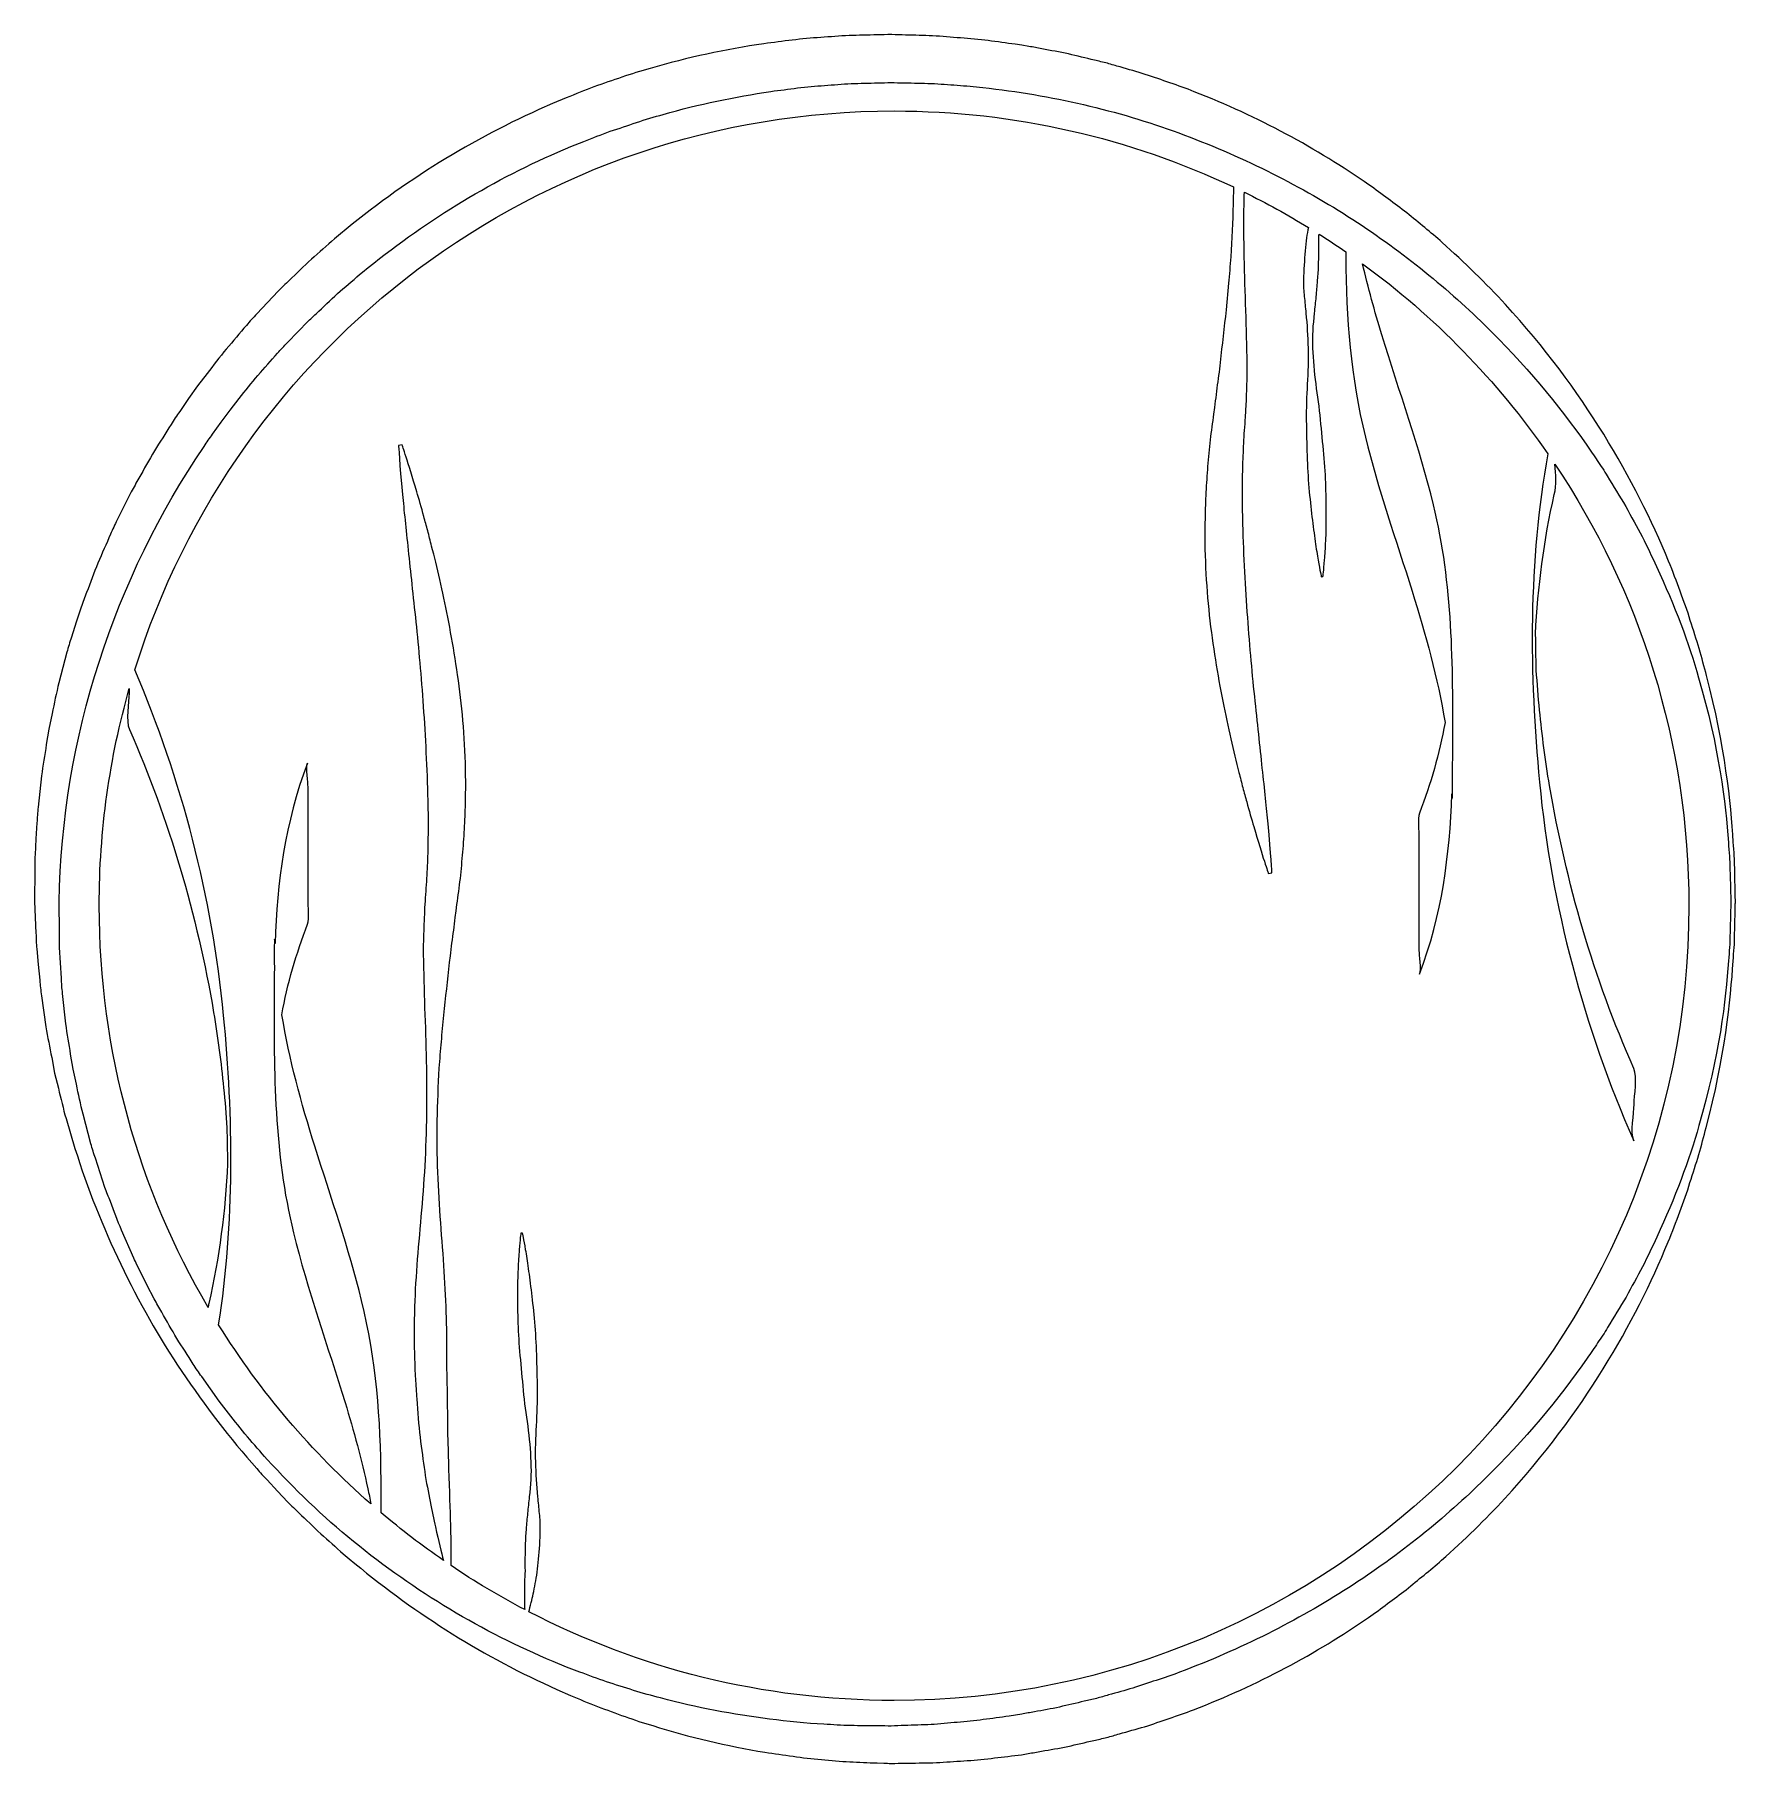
# Model space of a CAD drawing. Header units: centimetres. Extents: x -3.28 to 3.12, y -3.29 to 3.21.
import ezdxf

# ---------------------------------------------------------------- set-up
doc = ezdxf.new("R2010")
doc.units = ezdxf.units.CM
doc.header["$MEASUREMENT"] = 0
doc.layers.add('Layer 1', color=7, linetype='Continuous')

msp = doc.modelspace()

# ---------------------------------------------------------------- linework, layer by layer
at = {"layer": 'Layer 1', "color": 250}
for points, knots in [([(3.11499, -0.04786), (3.11499, -0.04786), (3.11449, -0.06728), (3.11361, -0.10496), (3.11361, -0.10496), (3.11313, -0.12377), (3.1126, -0.14716), (3.11197, -0.17494), (3.11197, -0.17494), (3.11141, -0.1888), (3.11173, -0.20381), (3.11041, -0.21987), (3.11041, -0.21987), (3.10919, -0.23598), (3.10795, -0.25318), (3.10657, -0.27141), (3.10657, -0.27141), (3.09739, -0.41733), (3.07519, -0.63169), (3.00545, -0.89633), (3.00545, -0.89633), (2.99656, -0.92935), (2.98748, -0.96327), (2.97814, -0.99801), (2.97814, -0.99801), (2.96719, -1.03235), (2.95589, -1.06749), (2.94435, -1.10347), (2.94435, -1.10347), (2.93379, -1.13982), (2.91974, -1.17586), (2.90612, -1.21303), (2.90612, -1.21303), (2.89218, -1.25005), (2.87926, -1.28849), (2.86228, -1.32611), (2.86228, -1.32611), (2.80008, -1.47922), (2.71943, -1.63975), (2.61865, -1.80281), (2.61865, -1.80281), (2.51763, -1.96571), (2.39545, -2.13079), (2.24911, -2.28993), (2.24911, -2.28993), (2.17601, -2.3696), (2.096, -2.44664), (2.01096, -2.52221), (2.01096, -2.52221), (1.9903, -2.54182), (1.96752, -2.55915), (1.9455, -2.57772), (1.9455, -2.57772), (1.92325, -2.596), (1.90084, -2.61439), (1.87835, -2.63286), (1.87835, -2.63286), (1.85538, -2.65069), (1.83152, -2.66768), (1.80792, -2.68533), (1.80792, -2.68533), (1.78408, -2.70261), (1.76074, -2.721), (1.73606, -2.73761), (1.73606, -2.73761), (1.54003, -2.87279), (1.31976, -2.99174), (1.07921, -3.08382), (1.07921, -3.08382), (1.04955, -3.09647), (1.01851, -3.1057), (0.98796, -3.11655), (0.98796, -3.11655), (0.95722, -3.127), (0.92655, -3.13806), (0.8953, -3.14772), (0.8953, -3.14772), (0.86384, -3.15669), (0.8322, -3.16566), (0.80045, -3.17468), (0.80045, -3.17468), (0.78457, -3.17918), (0.76867, -3.1837), (0.75277, -3.18823), (0.75277, -3.18823), (0.73671, -3.19228), (0.72046, -3.19577), (0.7043, -3.19961), (0.7043, -3.19961), (0.67189, -3.20702), (0.63937, -3.21445), (0.60672, -3.22191), (0.60672, -3.22191), (0.57404, -3.22908), (0.54071, -3.23384), (0.50753, -3.23998), (0.50753, -3.23998), (0.49091, -3.24284), (0.4743, -3.24575), (0.4576, -3.24863), (0.4576, -3.24863), (0.4576, -3.24863), (0.43257, -3.253), (0.43257, -3.253), (0.43257, -3.253), (0.43257, -3.253), (0.4073, -3.25612), (0.4073, -3.25612), (0.4073, -3.25612), (0.37359, -3.26012), (0.33978, -3.26411), (0.30578, -3.26813), (0.30578, -3.26813), (0.27191, -3.27281), (0.23762, -3.27432), (0.20328, -3.2767), (0.20328, -3.2767), (0.16894, -3.27882), (0.13451, -3.28149), (0.09996, -3.28318), (0.09996, -3.28318), (0.06535, -3.28374), (0.03064, -3.28426), (-0.00415, -3.28479), (-0.00415, -3.28479), (-0.02156, -3.28505), (-0.039, -3.28529), (-0.05646, -3.28556), (-0.05646, -3.28556), (-0.05707, -3.28559), (-0.06302, -3.28569), (-0.06474, -3.28553), (-0.06474, -3.28553), (-0.06474, -3.28553), (-0.07114, -3.28532), (-0.07114, -3.28532), (-0.07114, -3.28532), (-0.07114, -3.28532), (-0.08395, -3.28484), (-0.08395, -3.28484), (-0.08395, -3.28484), (-0.08395, -3.28484), (-0.10964, -3.28391), (-0.10964, -3.28391), (-0.10964, -3.28391), (-0.1439, -3.28253), (-0.17827, -3.28116), (-0.21272, -3.27976), (-0.21272, -3.27976), (-0.24743, -3.27791), (-0.28355, -3.27367), (-0.319, -3.27063), (-0.319, -3.27063), (-0.3907, -3.26558), (-0.46066, -3.25362), (-0.53157, -3.24372), (-0.53157, -3.24372), (-0.67251, -3.21925), (-0.81401, -3.18821), (-0.95279, -3.1436), (-0.95279, -3.1436), (-1.02293, -3.12381), (-1.09103, -3.09669), (-1.16017, -3.07222), (-1.16017, -3.07222), (-1.19433, -3.05873), (-1.22806, -3.04402), (-1.26209, -3.02994), (-1.26209, -3.02994), (-1.26209, -3.02994), (-1.3131, -3.00848), (-1.3131, -3.00848), (-1.3131, -3.00848), (-1.3131, -3.00848), (-1.36311, -2.98461), (-1.36311, -2.98461), (-1.36311, -2.98461), (-1.63142, -2.85994), (-1.88476, -2.69465), (-2.11524, -2.49823), (-2.11524, -2.49823), (-2.14355, -2.47312), (-2.17191, -2.44793), (-2.2003, -2.42272), (-2.2003, -2.42272), (-2.22837, -2.39719), (-2.25488, -2.36986), (-2.2824, -2.34361), (-2.2824, -2.34361), (-2.29603, -2.33033), (-2.30994, -2.31731), (-2.32336, -2.30379), (-2.32336, -2.30379), (-2.32336, -2.30379), (-2.36254, -2.26214), (-2.36254, -2.26214), (-2.36254, -2.26214), (-2.36254, -2.26214), (-2.4018, -2.22047), (-2.4018, -2.22047), (-2.4018, -2.22047), (-2.41492, -2.20663), (-2.42813, -2.19277), (-2.4403, -2.17803), (-2.4403, -2.17803), (-2.54254, -2.06413), (-2.6348, -1.94083), (-2.72192, -1.81359), (-2.72192, -1.81359), (-2.89281, -1.55663), (-3.02952, -1.27379), (-3.12343, -0.9752), (-3.12343, -0.9752), (-3.12343, -0.9752), (-3.15706, -0.86267), (-3.15706, -0.86267), (-3.15706, -0.86267), (-3.16791, -0.82505), (-3.17619, -0.78671), (-3.18587, -0.74871), (-3.18587, -0.74871), (-3.18587, -0.74871), (-3.19981, -0.69148), (-3.19981, -0.69148), (-3.19981, -0.69148), (-3.19981, -0.69148), (-3.21095, -0.63367), (-3.21095, -0.63367), (-3.21095, -0.63367), (-3.21801, -0.59507), (-3.22675, -0.5567), (-3.23241, -0.51784), (-3.23241, -0.51784), (-3.23241, -0.51784), (-3.24926, -0.40103), (-3.24926, -0.40103), (-3.24926, -0.40103), (-3.25244, -0.38161), (-3.25437, -0.362), (-3.25606, -0.3424), (-3.25606, -0.3424), (-3.25606, -0.3424), (-3.26159, -0.28358), (-3.26159, -0.28358), (-3.26159, -0.28358), (-3.26159, -0.28358), (-3.26709, -0.22474), (-3.26709, -0.22474), (-3.26709, -0.22474), (-3.26915, -0.20511), (-3.2691, -0.1854), (-3.27024, -0.16576), (-3.27024, -0.16576), (-3.27024, -0.16576), (-3.27524, -0.04641), (-3.27524, -0.04641), (-3.27524, -0.04641), (-3.27524, -0.04641), (-3.27442, 0.07027), (-3.27442, 0.07027), (-3.27442, 0.07027), (-3.274, 0.0898), (-3.27474, 0.10887), (-3.27339, 0.12882), (-3.27339, 0.12882), (-3.27339, 0.12882), (-3.26998, 0.18838), (-3.26998, 0.18838), (-3.26998, 0.18838), (-3.26998, 0.18838), (-3.26651, 0.24799), (-3.26651, 0.24799), (-3.26651, 0.24799), (-3.2655, 0.26789), (-3.26426, 0.28773), (-3.26175, 0.30728), (-3.26175, 0.30728), (-3.26175, 0.30728), (-3.24892, 0.4251), (-3.24892, 0.4251), (-3.24892, 0.4251), (-3.2445, 0.46439), (-3.23693, 0.50321), (-3.23109, 0.54231), (-3.23109, 0.54231), (-3.23109, 0.54231), (-3.2217, 0.60086), (-3.2217, 0.60086), (-3.2217, 0.60086), (-3.2217, 0.60086), (-3.2095, 0.65886), (-3.2095, 0.65886), (-3.2095, 0.65886), (-3.20098, 0.69744), (-3.19386, 0.73638), (-3.18413, 0.77464), (-3.18413, 0.77464), (-3.18413, 0.77464), (-3.15376, 0.88926), (-3.15376, 0.88926), (-3.15376, 0.88926), (-3.14897, 0.90844), (-3.14291, 0.92723), (-3.13677, 0.94601), (-3.13677, 0.94601), (-3.13677, 0.94601), (-3.11857, 1.00237), (-3.11857, 1.00237), (-3.11857, 1.00237), (-3.11857, 1.00237), (-3.10037, 1.05875), (-3.10037, 1.05875), (-3.10037, 1.05875), (-3.09391, 1.0774), (-3.08659, 1.09571), (-3.07973, 1.11423), (-3.07973, 1.11423), (-3.06552, 1.15101), (-3.05242, 1.18829), (-3.03724, 1.22467), (-3.03724, 1.22467), (-3.0215, 1.26081), (-3.00578, 1.29693), (-2.99006, 1.33307), (-2.99006, 1.33307), (-2.98255, 1.35127), (-2.97384, 1.36895), (-2.9649, 1.38652), (-2.9649, 1.38652), (-2.9649, 1.38652), (-2.93849, 1.4393), (-2.93849, 1.4393), (-2.93849, 1.4393), (-2.93849, 1.4393), (-2.91208, 1.49208), (-2.91208, 1.49208), (-2.91208, 1.49208), (-2.9029, 1.50944), (-2.89298, 1.5264), (-2.88343, 1.54357), (-2.88343, 1.54357), (-2.8639, 1.57765), (-2.84554, 1.61241), (-2.82509, 1.64588), (-2.82509, 1.64588), (-2.80419, 1.67911), (-2.78337, 1.71232), (-2.76257, 1.7455), (-2.76257, 1.7455), (-2.75246, 1.7623), (-2.74117, 1.77831), (-2.72995, 1.79432), (-2.72995, 1.79432), (-2.72995, 1.79432), (-2.6964, 1.8425), (-2.6964, 1.8425), (-2.6964, 1.8425), (-2.6964, 1.8425), (-2.66282, 1.89052), (-2.66282, 1.89052), (-2.66282, 1.89052), (-2.66282, 1.89052), (-2.6271, 1.93695), (-2.6271, 1.93695), (-2.6271, 1.93695), (-2.60297, 1.96762), (-2.57992, 1.99913), (-2.5549, 2.02897), (-2.5549, 2.02897), (-2.52963, 2.0586), (-2.50439, 2.08818), (-2.47915, 2.11774), (-2.47915, 2.11774), (-2.46682, 2.13274), (-2.45341, 2.14682), (-2.4401, 2.16092), (-2.4401, 2.16092), (-2.4401, 2.16092), (-2.40025, 2.20336), (-2.40025, 2.20336), (-2.40025, 2.20336), (-2.40025, 2.20336), (-2.36046, 2.24572), (-2.36046, 2.24572), (-2.36046, 2.24572), (-2.34683, 2.25948), (-2.33273, 2.27273), (-2.31889, 2.28625), (-2.31889, 2.28625), (-2.2909, 2.31292), (-2.26378, 2.34046), (-2.23518, 2.36634), (-2.23518, 2.36634), (-2.20618, 2.39182), (-2.17726, 2.41725), (-2.14837, 2.44267), (-2.14837, 2.44267), (-1.91384, 2.64193), (-1.65392, 2.80608), (-1.38039, 2.92855), (-1.38039, 2.92855), (-1.38039, 2.92855), (-1.3294, 2.95197), (-1.3294, 2.95197), (-1.3294, 2.95197), (-1.3294, 2.95197), (-1.27741, 2.97287), (-1.27741, 2.97287), (-1.27741, 2.97287), (-1.24272, 2.98663), (-1.20835, 3.00097), (-1.17361, 3.01409), (-1.17361, 3.01409), (-1.10323, 3.03788), (-1.03391, 3.06415), (-0.9626, 3.0828), (-0.9626, 3.0828), (-0.82152, 3.12537), (-0.67809, 3.15397), (-0.53556, 3.17617), (-0.53556, 3.17617), (-0.46391, 3.18493), (-0.39287, 3.19567), (-0.32159, 3.19951), (-0.32159, 3.19951), (-0.286, 3.20189), (-0.25055, 3.20552), (-0.21515, 3.20681), (-0.21515, 3.20681), (-0.17967, 3.20766), (-0.14435, 3.2085), (-0.10913, 3.20938), (-0.10913, 3.20938), (-0.10913, 3.20938), (-0.0827, 3.20991), (-0.0827, 3.20991), (-0.0827, 3.20991), (-0.0827, 3.20991), (-0.06952, 3.2102), (-0.06952, 3.2102), (-0.06952, 3.2102), (-0.06952, 3.2102), (-0.06293, 3.21033), (-0.06293, 3.21033), (-0.06293, 3.21033), (-0.06121, 3.21041), (-0.0543, 3.2102), (-0.0542, 3.2102), (-0.0542, 3.2102), (-0.03711, 3.2097), (-0.02004, 3.20919), (-0.00303, 3.20869), (-0.00303, 3.20869), (0.03102, 3.20771), (0.06497, 3.20673), (0.09886, 3.20573), (0.09886, 3.20573), (0.1336, 3.20353), (0.16895, 3.20036), (0.20379, 3.19769), (0.20379, 3.19769), (0.23869, 3.19483), (0.27377, 3.19274), (0.30759, 3.18758), (0.30759, 3.18758), (0.34162, 3.18308), (0.37551, 3.17861), (0.40938, 3.17417), (0.40938, 3.17417), (0.40938, 3.17417), (0.4347, 3.17076), (0.4347, 3.17076), (0.4347, 3.17076), (0.4347, 3.17076), (0.45976, 3.1661), (0.45976, 3.1661), (0.45976, 3.1661), (0.47648, 3.163), (0.49315, 3.15994), (0.50979, 3.15681), (0.50979, 3.15681), (0.54305, 3.15033), (0.57641, 3.14519), (0.60917, 3.13757), (0.60917, 3.13757), (0.64182, 3.12979), (0.67442, 3.12207), (0.70683, 3.11431), (0.70683, 3.11431), (0.72302, 3.11037), (0.73929, 3.10677), (0.75535, 3.10256), (0.75535, 3.10256), (0.7713, 3.09793), (0.78721, 3.09327), (0.80311, 3.08867), (0.80311, 3.08867), (0.83486, 3.07941), (0.8665, 3.07018), (0.89804, 3.06099), (0.89804, 3.06099), (0.92931, 3.05107), (0.96001, 3.03977), (0.99075, 3.02919), (0.99075, 3.02919), (1.02134, 3.01808), (1.0524, 3.00863), (1.08203, 2.9958), (1.08203, 2.9958), (1.32267, 2.90222), (1.54259, 2.7818), (1.73828, 2.64554), (1.73828, 2.64554), (1.76297, 2.62884), (1.78628, 2.61043), (1.81014, 2.5931), (1.81014, 2.5931), (1.83377, 2.57545), (1.85761, 2.55836), (1.88057, 2.54045), (1.88057, 2.54045), (1.90306, 2.5219), (1.92542, 2.50346), (1.94764, 2.48513), (1.94764, 2.48513), (1.96965, 2.4665), (1.99238, 2.44909), (2.01307, 2.42944), (2.01307, 2.42944), (2.098, 2.35358), (2.17791, 2.27627), (2.25088, 2.19639), (2.25088, 2.19639), (2.39714, 2.03698), (2.51914, 1.87161), (2.62016, 1.70863), (2.62016, 1.70863), (2.72094, 1.54538), (2.80156, 1.38478), (2.86371, 1.23159), (2.86371, 1.23159), (2.88075, 1.19391), (2.89361, 1.15547), (2.90755, 1.11843), (2.90755, 1.11843), (2.92123, 1.08131), (2.93523, 1.04519), (2.94576, 1.00881), (2.94576, 1.00881), (2.95735, 0.9728), (2.96851, 0.93764), (2.97949, 0.90332), (2.97949, 0.90332), (2.98883, 0.86853), (2.99788, 0.83458), (3.00674, 0.80156), (3.00674, 0.80156), (3.07633, 0.53684), (3.09826, 0.32216), (3.10715, 0.17648), (3.10715, 0.17648), (3.10845, 0.15828), (3.10972, 0.14111), (3.11088, 0.12502), (3.11088, 0.12502), (3.11215, 0.10896), (3.11181, 0.09388), (3.11236, 0.07996), (3.11236, 0.07996), (3.11294, 0.0521), (3.11344, 0.02866), (3.11387, 0.00977), (3.11387, 0.00977), (3.11472, -0.02799), (3.11517, -0.04746), (3.11517, -0.04746), (3.11517, -0.04746), (3.11517, -0.04746), (3.11515, -0.04786), (3.11515, -0.04786), (3.11515, -0.04786), (3.11515, -0.04786), (3.11499, -0.04786), (3.11499, -0.04786)], [0, 0, 0, 0, 0.0068027, 0.0068027, 0.0068027, 0.0068027, 0.0136054, 0.0136054, 0.0136054, 0.0136054, 0.0204082, 0.0204082, 0.0204082, 0.0204082, 0.0272109, 0.0272109, 0.0272109, 0.0272109, 0.0340136, 0.0340136, 0.0340136, 0.0340136, 0.0408163, 0.0408163, 0.0408163, 0.0408163, 0.047619, 0.047619, 0.047619, 0.047619, 0.0544218, 0.0544218, 0.0544218, 0.0544218, 0.0612245, 0.0612245, 0.0612245, 0.0612245, 0.0680272, 0.0680272, 0.0680272, 0.0680272, 0.0748299, 0.0748299, 0.0748299, 0.0748299, 0.0816327, 0.0816327, 0.0816327, 0.0816327, 0.0884354, 0.0884354, 0.0884354, 0.0884354, 0.0952381, 0.0952381, 0.0952381, 0.0952381, 0.1020408, 0.1020408, 0.1020408, 0.1020408, 0.1088435, 0.1088435, 0.1088435, 0.1088435, 0.1156463, 0.1156463, 0.1156463, 0.1156463, 0.122449, 0.122449, 0.122449, 0.122449, 0.1292517, 0.1292517, 0.1292517, 0.1292517, 0.1360544, 0.1360544, 0.1360544, 0.1360544, 0.1428571, 0.1428571, 0.1428571, 0.1428571, 0.1496599, 0.1496599, 0.1496599, 0.1496599, 0.1564626, 0.1564626, 0.1564626, 0.1564626, 0.1632653, 0.1632653, 0.1632653, 0.1632653, 0.170068, 0.170068, 0.170068, 0.170068, 0.1768707, 0.1768707, 0.1768707, 0.1768707, 0.1836735, 0.1836735, 0.1836735, 0.1836735, 0.1904762, 0.1904762, 0.1904762, 0.1904762, 0.1972789, 0.1972789, 0.1972789, 0.1972789, 0.2040816, 0.2040816, 0.2040816, 0.2040816, 0.2108844, 0.2108844, 0.2108844, 0.2108844, 0.2176871, 0.2176871, 0.2176871, 0.2176871, 0.2244898, 0.2244898, 0.2244898, 0.2244898, 0.2312925, 0.2312925, 0.2312925, 0.2312925, 0.2380952, 0.2380952, 0.2380952, 0.2380952, 0.244898, 0.244898, 0.244898, 0.244898, 0.2517007, 0.2517007, 0.2517007, 0.2517007, 0.2585034, 0.2585034, 0.2585034, 0.2585034, 0.2653061, 0.2653061, 0.2653061, 0.2653061, 0.2721088, 0.2721088, 0.2721088, 0.2721088, 0.2789116, 0.2789116, 0.2789116, 0.2789116, 0.2857143, 0.2857143, 0.2857143, 0.2857143, 0.292517, 0.292517, 0.292517, 0.292517, 0.2993197, 0.2993197, 0.2993197, 0.2993197, 0.3061224, 0.3061224, 0.3061224, 0.3061224, 0.3129252, 0.3129252, 0.3129252, 0.3129252, 0.3197279, 0.3197279, 0.3197279, 0.3197279, 0.3265306, 0.3265306, 0.3265306, 0.3265306, 0.3333333, 0.3333333, 0.3333333, 0.3333333, 0.3401361, 0.3401361, 0.3401361, 0.3401361, 0.3469388, 0.3469388, 0.3469388, 0.3469388, 0.3537415, 0.3537415, 0.3537415, 0.3537415, 0.3605442, 0.3605442, 0.3605442, 0.3605442, 0.3673469, 0.3673469, 0.3673469, 0.3673469, 0.3741497, 0.3741497, 0.3741497, 0.3741497, 0.3809524, 0.3809524, 0.3809524, 0.3809524, 0.3877551, 0.3877551, 0.3877551, 0.3877551, 0.3945578, 0.3945578, 0.3945578, 0.3945578, 0.4013605, 0.4013605, 0.4013605, 0.4013605, 0.4081633, 0.4081633, 0.4081633, 0.4081633, 0.414966, 0.414966, 0.414966, 0.414966, 0.4217687, 0.4217687, 0.4217687, 0.4217687, 0.4285714, 0.4285714, 0.4285714, 0.4285714, 0.4353741, 0.4353741, 0.4353741, 0.4353741, 0.4421769, 0.4421769, 0.4421769, 0.4421769, 0.4489796, 0.4489796, 0.4489796, 0.4489796, 0.4557823, 0.4557823, 0.4557823, 0.4557823, 0.462585, 0.462585, 0.462585, 0.462585, 0.4693878, 0.4693878, 0.4693878, 0.4693878, 0.4761905, 0.4761905, 0.4761905, 0.4761905, 0.4829932, 0.4829932, 0.4829932, 0.4829932, 0.4897959, 0.4897959, 0.4897959, 0.4897959, 0.4965986, 0.4965986, 0.4965986, 0.4965986, 0.5034014, 0.5034014, 0.5034014, 0.5034014, 0.5102041, 0.5102041, 0.5102041, 0.5102041, 0.5170068, 0.5170068, 0.5170068, 0.5170068, 0.5238095, 0.5238095, 0.5238095, 0.5238095, 0.5306122, 0.5306122, 0.5306122, 0.5306122, 0.537415, 0.537415, 0.537415, 0.537415, 0.5442177, 0.5442177, 0.5442177, 0.5442177, 0.5510204, 0.5510204, 0.5510204, 0.5510204, 0.5578231, 0.5578231, 0.5578231, 0.5578231, 0.5646259, 0.5646259, 0.5646259, 0.5646259, 0.5714286, 0.5714286, 0.5714286, 0.5714286, 0.5782313, 0.5782313, 0.5782313, 0.5782313, 0.585034, 0.585034, 0.585034, 0.585034, 0.5918367, 0.5918367, 0.5918367, 0.5918367, 0.5986395, 0.5986395, 0.5986395, 0.5986395, 0.6054422, 0.6054422, 0.6054422, 0.6054422, 0.6122449, 0.6122449, 0.6122449, 0.6122449, 0.6190476, 0.6190476, 0.6190476, 0.6190476, 0.6258503, 0.6258503, 0.6258503, 0.6258503, 0.6326531, 0.6326531, 0.6326531, 0.6326531, 0.6394558, 0.6394558, 0.6394558, 0.6394558, 0.6462585, 0.6462585, 0.6462585, 0.6462585, 0.6530612, 0.6530612, 0.6530612, 0.6530612, 0.6598639, 0.6598639, 0.6598639, 0.6598639, 0.6666667, 0.6666667, 0.6666667, 0.6666667, 0.6734694, 0.6734694, 0.6734694, 0.6734694, 0.6802721, 0.6802721, 0.6802721, 0.6802721, 0.6870748, 0.6870748, 0.6870748, 0.6870748, 0.6938776, 0.6938776, 0.6938776, 0.6938776, 0.7006803, 0.7006803, 0.7006803, 0.7006803, 0.707483, 0.707483, 0.707483, 0.707483, 0.7142857, 0.7142857, 0.7142857, 0.7142857, 0.7210884, 0.7210884, 0.7210884, 0.7210884, 0.7278912, 0.7278912, 0.7278912, 0.7278912, 0.7346939, 0.7346939, 0.7346939, 0.7346939, 0.7414966, 0.7414966, 0.7414966, 0.7414966, 0.7482993, 0.7482993, 0.7482993, 0.7482993, 0.755102, 0.755102, 0.755102, 0.755102, 0.7619048, 0.7619048, 0.7619048, 0.7619048, 0.7687075, 0.7687075, 0.7687075, 0.7687075, 0.7755102, 0.7755102, 0.7755102, 0.7755102, 0.7823129, 0.7823129, 0.7823129, 0.7823129, 0.7891156, 0.7891156, 0.7891156, 0.7891156, 0.7959184, 0.7959184, 0.7959184, 0.7959184, 0.8027211, 0.8027211, 0.8027211, 0.8027211, 0.8095238, 0.8095238, 0.8095238, 0.8095238, 0.8163265, 0.8163265, 0.8163265, 0.8163265, 0.8231293, 0.8231293, 0.8231293, 0.8231293, 0.829932, 0.829932, 0.829932, 0.829932, 0.8367347, 0.8367347, 0.8367347, 0.8367347, 0.8435374, 0.8435374, 0.8435374, 0.8435374, 0.8503401, 0.8503401, 0.8503401, 0.8503401, 0.8571429, 0.8571429, 0.8571429, 0.8571429, 0.8639456, 0.8639456, 0.8639456, 0.8639456, 0.8707483, 0.8707483, 0.8707483, 0.8707483, 0.877551, 0.877551, 0.877551, 0.877551, 0.8843537, 0.8843537, 0.8843537, 0.8843537, 0.8911565, 0.8911565, 0.8911565, 0.8911565, 0.8979592, 0.8979592, 0.8979592, 0.8979592, 0.9047619, 0.9047619, 0.9047619, 0.9047619, 0.9115646, 0.9115646, 0.9115646, 0.9115646, 0.9183673, 0.9183673, 0.9183673, 0.9183673, 0.9251701, 0.9251701, 0.9251701, 0.9251701, 0.9319728, 0.9319728, 0.9319728, 0.9319728, 0.9387755, 0.9387755, 0.9387755, 0.9387755, 0.9455782, 0.9455782, 0.9455782, 0.9455782, 0.952381, 0.952381, 0.952381, 0.952381, 0.9591837, 0.9591837, 0.9591837, 0.9591837, 0.9659864, 0.9659864, 0.9659864, 0.9659864, 0.9727891, 0.9727891, 0.9727891, 0.9727891, 0.9795918, 0.9795918, 0.9795918, 0.9795918, 0.9863946, 0.9863946, 0.9863946, 0.9863946, 1, 1, 1, 1]), ([(3.09814, -0.04765), (3.09814, -0.04765), (3.09758, -0.02826), (3.09653, 0.00931), (3.09653, 0.00931), (3.09597, 0.02804), (3.09529, 0.05138), (3.09449, 0.07908), (3.09449, 0.07908), (3.09393, 0.09292), (3.09412, 0.10792), (3.09277, 0.12387), (3.09277, 0.12387), (3.09153, 0.13985), (3.09012, 0.15692), (3.08875, 0.17501), (3.08875, 0.17501), (3.0787, 0.31971), (3.05348, 0.53304), (2.97686, 0.79316), (2.97686, 0.79316), (2.9408, 0.92371), (2.8865, 1.06388), (2.81893, 1.21186), (2.81893, 1.21186), (2.80112, 1.24845), (2.7839, 1.28623), (2.76464, 1.32383), (2.76464, 1.32383), (2.74448, 1.361), (2.72397, 1.39889), (2.70304, 1.43747), (2.70304, 1.43747), (2.68111, 1.47546), (2.65708, 1.51311), (2.63361, 1.55193), (2.63361, 1.55193), (2.62763, 1.56153), (2.62197, 1.57143), (2.61562, 1.58093), (2.61562, 1.58093), (2.60916, 1.5904), (2.60268, 1.5999), (2.59623, 1.60943), (2.59623, 1.60943), (2.58324, 1.62848), (2.57017, 1.64769), (2.55699, 1.66706), (2.55699, 1.66706), (2.44997, 1.82073), (2.32196, 1.97414), (2.17218, 2.11995), (2.17218, 2.11995), (2.0228, 2.26608), (1.85127, 2.40438), (1.65918, 2.52743), (1.65918, 2.52743), (1.46664, 2.64972), (1.25347, 2.75611), (1.02368, 2.84078), (1.02368, 2.84078), (0.79392, 2.92555), (0.54576, 2.98278), (0.28761, 3.01149), (0.28761, 3.01149), (0.25528, 3.01623), (0.22334, 3.01771), (0.19117, 3.02014), (0.19117, 3.02014), (0.15889, 3.02234), (0.12701, 3.02509), (0.09423, 3.02694), (0.09423, 3.02694), (0.06034, 3.02765), (0.02642, 3.0284), (-0.00766, 3.02911), (-0.00766, 3.02911), (-0.0247, 3.02948), (-0.04176, 3.02985), (-0.05886, 3.03022), (-0.05886, 3.03022), (-0.06299, 3.03027), (-0.06037, 3.03033), (-0.06291, 3.03025), (-0.06291, 3.03025), (-0.06291, 3.03025), (-0.06915, 3.03006), (-0.06915, 3.03006), (-0.06915, 3.03006), (-0.06915, 3.03006), (-0.08164, 3.02966), (-0.08164, 3.02966), (-0.08164, 3.02966), (-0.08164, 3.02966), (-0.10662, 3.02895), (-0.10662, 3.02895), (-0.10662, 3.02895), (-0.1399, 3.02805), (-0.17332, 3.02715), (-0.20684, 3.02625), (-0.20684, 3.02625), (-0.24034, 3.02498), (-0.27381, 3.02143), (-0.30741, 3.01916), (-0.30741, 3.01916), (-0.37477, 3.01554), (-0.44184, 3.00511), (-0.5095, 2.99686), (-0.5095, 2.99686), (-0.64399, 2.97551), (-0.77975, 2.95), (-0.9131, 2.91016), (-0.9131, 2.91016), (-0.98054, 2.89283), (-1.04611, 2.86841), (-1.11299, 2.84698), (-1.11299, 2.84698), (-1.14598, 2.83499), (-1.17861, 2.82177), (-1.21157, 2.8092), (-1.21157, 2.8092), (-1.21157, 2.8092), (-1.26099, 2.79004), (-1.26099, 2.79004), (-1.26099, 2.79004), (-1.26099, 2.79004), (-1.30949, 2.76845), (-1.30949, 2.76845), (-1.30949, 2.76845), (-1.56965, 2.65579), (-1.81746, 2.50278), (-2.04339, 2.31734), (-2.04339, 2.31734), (-2.0712, 2.29361), (-2.09906, 2.26987), (-2.12695, 2.24609), (-2.12695, 2.24609), (-2.15455, 2.22193), (-2.18069, 2.19608), (-2.2077, 2.17113), (-2.2077, 2.17113), (-2.22106, 2.15848), (-2.23471, 2.1461), (-2.24786, 2.13322), (-2.24786, 2.13322), (-2.24786, 2.13322), (-2.2863, 2.09348), (-2.2863, 2.09348), (-2.2863, 2.09348), (-2.2863, 2.09348), (-2.32482, 2.05371), (-2.32482, 2.05371), (-2.32482, 2.05371), (-2.33771, 2.04048), (-2.3507, 2.0273), (-2.36266, 2.01318), (-2.36266, 2.01318), (-2.38708, 1.9854), (-2.41158, 1.95756), (-2.43608, 1.92976), (-2.43608, 1.92976), (-2.46037, 1.90171), (-2.4827, 1.872), (-2.50617, 1.84314), (-2.50617, 1.84314), (-2.50617, 1.84314), (-2.54091, 1.79943), (-2.54091, 1.79943), (-2.54091, 1.79943), (-2.54091, 1.79943), (-2.57367, 1.75416), (-2.57367, 1.75416), (-2.57367, 1.75416), (-2.57367, 1.75416), (-2.60656, 1.70889), (-2.60656, 1.70889), (-2.60656, 1.70889), (-2.61759, 1.69384), (-2.62868, 1.67878), (-2.6386, 1.66296), (-2.6386, 1.66296), (-2.97457, 1.16811), (-3.17282, 0.56772), (-3.18309, -0.04871), (-3.18309, -0.04871), (-3.18309, -0.04871), (-3.18222, -0.16256), (-3.18222, -0.16256), (-3.18222, -0.16256), (-3.1818, -0.18174), (-3.18256, -0.20095), (-3.18121, -0.22008), (-3.18121, -0.22008), (-3.18121, -0.22008), (-3.17788, -0.27749), (-3.17788, -0.27749), (-3.17788, -0.27749), (-3.17788, -0.27749), (-3.17455, -0.33496), (-3.17455, -0.33496), (-3.17455, -0.33496), (-3.1736, -0.35414), (-3.17238, -0.3733), (-3.16997, -0.39235), (-3.16997, -0.39235), (-3.16997, -0.39235), (-3.15743, -0.50676), (-3.15743, -0.50676), (-3.15743, -0.50676), (-3.15301, -0.54489), (-3.1455, -0.58254), (-3.1397, -0.6205), (-3.1397, -0.6205), (-3.1397, -0.6205), (-3.13039, -0.67731), (-3.13039, -0.67731), (-3.13039, -0.67731), (-3.13039, -0.67731), (-3.1183, -0.73359), (-3.1183, -0.73359), (-3.1183, -0.73359), (-3.10986, -0.77098), (-3.10287, -0.80878), (-3.0933, -0.84591), (-3.0933, -0.84591), (-3.0933, -0.84591), (-3.0634, -0.95701), (-3.0634, -0.95701), (-3.0634, -0.95701), (-3.05869, -0.97561), (-3.05271, -0.99381), (-3.0466, -1.01202), (-3.0466, -1.01202), (-3.0466, -1.01202), (-3.02869, -1.06658), (-3.02869, -1.06658), (-3.02869, -1.06658), (-3.02869, -1.06658), (-3.01075, -1.12116), (-3.01075, -1.12116), (-3.01075, -1.12116), (-3.0044, -1.13923), (-2.99718, -1.15696), (-2.9904, -1.17487), (-2.9904, -1.17487), (-2.9764, -1.21048), (-2.9636, -1.24657), (-2.94868, -1.28179), (-2.94868, -1.28179), (-2.94868, -1.28179), (-2.90238, -1.38672), (-2.90238, -1.38672), (-2.90238, -1.38672), (-2.89846, -1.39537), (-2.89487, -1.40426), (-2.89063, -1.41281), (-2.89063, -1.41281), (-2.89063, -1.41281), (-2.87767, -1.43834), (-2.87767, -1.43834), (-2.87767, -1.43834), (-2.87767, -1.43834), (-2.85174, -1.4894), (-2.85174, -1.4894), (-2.85174, -1.4894), (-2.85174, -1.4894), (-2.82581, -1.54039), (-2.82581, -1.54039), (-2.82581, -1.54039), (-2.81679, -1.55719), (-2.80702, -1.57357), (-2.79768, -1.59016), (-2.79768, -1.59016), (-2.77852, -1.62307), (-2.76051, -1.65668), (-2.74045, -1.68896), (-2.74045, -1.68896), (-2.72002, -1.72103), (-2.69962, -1.75307), (-2.67923, -1.78508), (-2.67923, -1.78508), (-2.66936, -1.8013), (-2.65827, -1.81672), (-2.64729, -1.83218), (-2.64729, -1.83218), (-2.64729, -1.83218), (-2.61448, -1.87861), (-2.61448, -1.87861), (-2.61448, -1.87861), (-2.61448, -1.87861), (-2.58157, -1.92491), (-2.58157, -1.92491), (-2.58157, -1.92491), (-2.58157, -1.92491), (-2.54654, -1.96952), (-2.54654, -1.96952), (-2.54654, -1.96952), (-2.52286, -1.99897), (-2.50029, -2.02934), (-2.47579, -2.05797), (-2.47579, -2.05797), (-2.451, -2.08641), (-2.42623, -2.11483), (-2.40152, -2.14317), (-2.40152, -2.14317), (-2.29958, -2.25377), (-2.19231, -2.35867), (-2.07656, -2.45204), (-2.07656, -2.45204), (-1.84658, -2.64037), (-1.59216, -2.79216), (-1.32681, -2.90265), (-1.32681, -2.90265), (-1.32681, -2.90265), (-1.27731, -2.92376), (-1.27731, -2.92376), (-1.27731, -2.92376), (-1.27731, -2.92376), (-1.22693, -2.94244), (-1.22693, -2.94244), (-1.22693, -2.94244), (-1.19333, -2.95464), (-1.16007, -2.9675), (-1.12644, -2.97914), (-1.12644, -2.97914), (-1.05836, -2.99994), (-0.99158, -3.02343), (-0.923, -3.03965), (-0.923, -3.03965), (-0.78732, -3.07741), (-0.64961, -3.10048), (-0.51353, -3.11958), (-0.51353, -3.11958), (-0.44519, -3.12672), (-0.377, -3.13596), (-0.31009, -3.13834), (-0.31009, -3.13834), (-0.27633, -3.13998), (-0.24355, -3.14294), (-0.20936, -3.14361), (-0.20936, -3.14361), (-0.17486, -3.14395), (-0.14046, -3.1443), (-0.1062, -3.14464), (-0.1062, -3.14464), (-0.1062, -3.14464), (-0.08048, -3.14504), (-0.08048, -3.14504), (-0.08048, -3.14504), (-0.08048, -3.14504), (-0.06767, -3.14523), (-0.06767, -3.14523), (-0.06767, -3.14523), (-0.06767, -3.14523), (-0.06124, -3.14534), (-0.06124, -3.14534), (-0.06124, -3.14534), (-0.0587, -3.14542), (-0.06042, -3.14518), (-0.05672, -3.14518), (-0.05672, -3.14518), (-0.04002, -3.1446), (-0.02333, -3.14396), (-0.00663, -3.14335), (-0.00663, -3.14335), (0.02665, -3.14219), (0.05983, -3.14097), (0.09291, -3.1398), (0.09291, -3.1398), (0.12593, -3.13742), (0.15876, -3.13419), (0.19152, -3.13149), (0.19152, -3.13149), (0.22428, -3.12855), (0.257, -3.12652), (0.28923, -3.12125), (0.28923, -3.12125), (0.32156, -3.11688), (0.35376, -3.11249), (0.38586, -3.1081), (0.38586, -3.1081), (0.38586, -3.1081), (0.40994, -3.10495), (0.40994, -3.10495), (0.40994, -3.10495), (0.40994, -3.10495), (0.43375, -3.10056), (0.43375, -3.10056), (0.43375, -3.10056), (0.44965, -3.09768), (0.46547, -3.09474), (0.4813, -3.09188), (0.4813, -3.09188), (0.51286, -3.08577), (0.54461, -3.08101), (0.5757, -3.07384), (0.5757, -3.07384), (0.60679, -3.06662), (0.63777, -3.05937), (0.66862, -3.0522), (0.66862, -3.0522), (0.68402, -3.04855), (0.69952, -3.04524), (0.71479, -3.04138), (0.71479, -3.04138), (0.72995, -3.03707), (0.74511, -3.03278), (0.76022, -3.02847), (0.76022, -3.02847), (0.79049, -3.0199), (0.82057, -3.01135), (0.85058, -3.00281), (0.85058, -3.00281), (0.88035, -2.99352), (0.90961, -2.98307), (0.93906, -2.97352), (0.93906, -2.97352), (0.96827, -2.96341), (0.99798, -2.95497), (1.02632, -2.94312), (1.02632, -2.94312), (1.25616, -2.85695), (1.46905, -2.74913), (1.66119, -2.62575), (1.66119, -2.62575), (1.8533, -2.50224), (2.02457, -2.36334), (2.17369, -2.21673), (2.17369, -2.21673), (2.32344, -2.07068), (2.45121, -1.91701), (2.55829, -1.76321), (2.55829, -1.76321), (2.57147, -1.74384), (2.58454, -1.72461), (2.5975, -1.70553), (2.5975, -1.70553), (2.60401, -1.696), (2.61046, -1.68648), (2.61687, -1.67701), (2.61687, -1.67701), (2.62325, -1.66754), (2.62891, -1.65762), (2.63491, -1.64799), (2.63491, -1.64799), (2.65835, -1.60915), (2.6824, -1.57145), (2.70428, -1.53345), (2.70428, -1.53345), (2.72521, -1.49487), (2.74571, -1.45696), (2.76588, -1.41978), (2.76588, -1.41978), (2.78514, -1.38208), (2.80237, -1.34429), (2.82017, -1.3077), (2.82017, -1.3077), (2.88772, -1.15961), (2.94198, -1.01933), (2.97797, -0.88871), (2.97797, -0.88871), (3.05441, -0.62852), (3.07933, -0.41489), (3.08907, -0.27048), (3.08907, -0.27048), (3.0905, -0.25236), (3.09182, -0.23534), (3.09304, -0.21934), (3.09304, -0.21934), (3.09439, -0.20339), (3.09412, -0.1883), (3.09471, -0.17447), (3.09471, -0.17447), (3.09542, -0.14666), (3.09609, -0.1233), (3.09656, -0.10446), (3.09656, -0.10446), (3.09757, -0.06681), (3.09809, -0.04736), (3.09809, -0.04736), (3.09809, -0.04736), (3.09809, -0.04736), (3.09806, -0.04765), (3.09806, -0.04765), (3.09806, -0.04765), (3.09806, -0.04765), (3.09814, -0.04765), (3.09814, -0.04765)], [0, 0, 0, 0, 0.0081301, 0.0081301, 0.0081301, 0.0081301, 0.0162602, 0.0162602, 0.0162602, 0.0162602, 0.0243902, 0.0243902, 0.0243902, 0.0243902, 0.0325203, 0.0325203, 0.0325203, 0.0325203, 0.0406504, 0.0406504, 0.0406504, 0.0406504, 0.0487805, 0.0487805, 0.0487805, 0.0487805, 0.0569106, 0.0569106, 0.0569106, 0.0569106, 0.0650407, 0.0650407, 0.0650407, 0.0650407, 0.0731707, 0.0731707, 0.0731707, 0.0731707, 0.0813008, 0.0813008, 0.0813008, 0.0813008, 0.0894309, 0.0894309, 0.0894309, 0.0894309, 0.097561, 0.097561, 0.097561, 0.097561, 0.1056911, 0.1056911, 0.1056911, 0.1056911, 0.1138211, 0.1138211, 0.1138211, 0.1138211, 0.1219512, 0.1219512, 0.1219512, 0.1219512, 0.1300813, 0.1300813, 0.1300813, 0.1300813, 0.1382114, 0.1382114, 0.1382114, 0.1382114, 0.1463415, 0.1463415, 0.1463415, 0.1463415, 0.1544715, 0.1544715, 0.1544715, 0.1544715, 0.1626016, 0.1626016, 0.1626016, 0.1626016, 0.1707317, 0.1707317, 0.1707317, 0.1707317, 0.1788618, 0.1788618, 0.1788618, 0.1788618, 0.1869919, 0.1869919, 0.1869919, 0.1869919, 0.195122, 0.195122, 0.195122, 0.195122, 0.203252, 0.203252, 0.203252, 0.203252, 0.2113821, 0.2113821, 0.2113821, 0.2113821, 0.2195122, 0.2195122, 0.2195122, 0.2195122, 0.2276423, 0.2276423, 0.2276423, 0.2276423, 0.2357724, 0.2357724, 0.2357724, 0.2357724, 0.2439024, 0.2439024, 0.2439024, 0.2439024, 0.2520325, 0.2520325, 0.2520325, 0.2520325, 0.2601626, 0.2601626, 0.2601626, 0.2601626, 0.2682927, 0.2682927, 0.2682927, 0.2682927, 0.2764228, 0.2764228, 0.2764228, 0.2764228, 0.2845528, 0.2845528, 0.2845528, 0.2845528, 0.2926829, 0.2926829, 0.2926829, 0.2926829, 0.300813, 0.300813, 0.300813, 0.300813, 0.3089431, 0.3089431, 0.3089431, 0.3089431, 0.3170732, 0.3170732, 0.3170732, 0.3170732, 0.3252033, 0.3252033, 0.3252033, 0.3252033, 0.3333333, 0.3333333, 0.3333333, 0.3333333, 0.3414634, 0.3414634, 0.3414634, 0.3414634, 0.3495935, 0.3495935, 0.3495935, 0.3495935, 0.3577236, 0.3577236, 0.3577236, 0.3577236, 0.3658537, 0.3658537, 0.3658537, 0.3658537, 0.3739837, 0.3739837, 0.3739837, 0.3739837, 0.3821138, 0.3821138, 0.3821138, 0.3821138, 0.3902439, 0.3902439, 0.3902439, 0.3902439, 0.398374, 0.398374, 0.398374, 0.398374, 0.4065041, 0.4065041, 0.4065041, 0.4065041, 0.4146341, 0.4146341, 0.4146341, 0.4146341, 0.4227642, 0.4227642, 0.4227642, 0.4227642, 0.4308943, 0.4308943, 0.4308943, 0.4308943, 0.4390244, 0.4390244, 0.4390244, 0.4390244, 0.4471545, 0.4471545, 0.4471545, 0.4471545, 0.4552846, 0.4552846, 0.4552846, 0.4552846, 0.4634146, 0.4634146, 0.4634146, 0.4634146, 0.4715447, 0.4715447, 0.4715447, 0.4715447, 0.4796748, 0.4796748, 0.4796748, 0.4796748, 0.4878049, 0.4878049, 0.4878049, 0.4878049, 0.495935, 0.495935, 0.495935, 0.495935, 0.504065, 0.504065, 0.504065, 0.504065, 0.5121951, 0.5121951, 0.5121951, 0.5121951, 0.5203252, 0.5203252, 0.5203252, 0.5203252, 0.5284553, 0.5284553, 0.5284553, 0.5284553, 0.5365854, 0.5365854, 0.5365854, 0.5365854, 0.5447154, 0.5447154, 0.5447154, 0.5447154, 0.5528455, 0.5528455, 0.5528455, 0.5528455, 0.5609756, 0.5609756, 0.5609756, 0.5609756, 0.5691057, 0.5691057, 0.5691057, 0.5691057, 0.5772358, 0.5772358, 0.5772358, 0.5772358, 0.5853659, 0.5853659, 0.5853659, 0.5853659, 0.5934959, 0.5934959, 0.5934959, 0.5934959, 0.601626, 0.601626, 0.601626, 0.601626, 0.6097561, 0.6097561, 0.6097561, 0.6097561, 0.6178862, 0.6178862, 0.6178862, 0.6178862, 0.6260163, 0.6260163, 0.6260163, 0.6260163, 0.6341463, 0.6341463, 0.6341463, 0.6341463, 0.6422764, 0.6422764, 0.6422764, 0.6422764, 0.6504065, 0.6504065, 0.6504065, 0.6504065, 0.6585366, 0.6585366, 0.6585366, 0.6585366, 0.6666667, 0.6666667, 0.6666667, 0.6666667, 0.6747967, 0.6747967, 0.6747967, 0.6747967, 0.6829268, 0.6829268, 0.6829268, 0.6829268, 0.6910569, 0.6910569, 0.6910569, 0.6910569, 0.699187, 0.699187, 0.699187, 0.699187, 0.7073171, 0.7073171, 0.7073171, 0.7073171, 0.7154472, 0.7154472, 0.7154472, 0.7154472, 0.7235772, 0.7235772, 0.7235772, 0.7235772, 0.7317073, 0.7317073, 0.7317073, 0.7317073, 0.7398374, 0.7398374, 0.7398374, 0.7398374, 0.7479675, 0.7479675, 0.7479675, 0.7479675, 0.7560976, 0.7560976, 0.7560976, 0.7560976, 0.7642276, 0.7642276, 0.7642276, 0.7642276, 0.7723577, 0.7723577, 0.7723577, 0.7723577, 0.7804878, 0.7804878, 0.7804878, 0.7804878, 0.7886179, 0.7886179, 0.7886179, 0.7886179, 0.796748, 0.796748, 0.796748, 0.796748, 0.804878, 0.804878, 0.804878, 0.804878, 0.8130081, 0.8130081, 0.8130081, 0.8130081, 0.8211382, 0.8211382, 0.8211382, 0.8211382, 0.8292683, 0.8292683, 0.8292683, 0.8292683, 0.8373984, 0.8373984, 0.8373984, 0.8373984, 0.8455285, 0.8455285, 0.8455285, 0.8455285, 0.8536585, 0.8536585, 0.8536585, 0.8536585, 0.8617886, 0.8617886, 0.8617886, 0.8617886, 0.8699187, 0.8699187, 0.8699187, 0.8699187, 0.8780488, 0.8780488, 0.8780488, 0.8780488, 0.8861789, 0.8861789, 0.8861789, 0.8861789, 0.8943089, 0.8943089, 0.8943089, 0.8943089, 0.902439, 0.902439, 0.902439, 0.902439, 0.9105691, 0.9105691, 0.9105691, 0.9105691, 0.9186992, 0.9186992, 0.9186992, 0.9186992, 0.9268293, 0.9268293, 0.9268293, 0.9268293, 0.9349593, 0.9349593, 0.9349593, 0.9349593, 0.9430894, 0.9430894, 0.9430894, 0.9430894, 0.9512195, 0.9512195, 0.9512195, 0.9512195, 0.9593496, 0.9593496, 0.9593496, 0.9593496, 0.9674797, 0.9674797, 0.9674797, 0.9674797, 0.9756098, 0.9756098, 0.9756098, 0.9756098, 0.9837398, 0.9837398, 0.9837398, 0.9837398, 1, 1, 1, 1]), ([(2.43705, 1.59618), (2.44078, 1.55739), (2.44287, 1.51892), (2.4347, 1.4827), (2.4347, 1.4827), (2.3957, 1.31017), (2.37228, 1.13435), (2.36408, 0.95766), (2.36408, 0.95766), (2.36548, 0.96192), (2.36538, 0.85066), (2.36715, 0.82251), (2.36715, 0.82251), (2.37038, 0.77242), (2.37408, 0.72239), (2.37916, 0.67246), (2.37916, 0.67246), (2.38882, 0.57771), (2.40086, 0.48318), (2.41678, 0.38928), (2.41678, 0.38928), (2.47882, 0.02336), (2.58349, -0.33446), (2.73325, -0.67416), (2.73325, -0.67416), (2.74767, -0.70681), (2.73463, -0.77536), (2.73463, -0.81005), (2.73463, -0.81005), (2.73463, -0.84283), (2.71984, -0.91541), (2.73325, -0.94591), (2.73325, -0.94591), (2.54574, -0.52046), (2.42342, -0.06233), (2.37916, 0.40074), (2.37916, 0.40074), (2.3404, 0.80576), (2.33651, 1.23164), (2.41054, 1.63494), (2.41054, 1.63494), (2.21993, 1.91024), (1.98427, 2.15196), (1.71416, 2.34939), (1.71416, 2.34939), (1.73514, 2.25954), (1.75959, 2.17056), (1.78663, 2.08232), (1.78663, 2.08232), (1.85182, 1.86983), (1.92784, 1.66012), (1.98057, 1.44401), (1.98057, 1.44401), (2.05418, 1.14217), (2.05407, 0.84502), (2.05325, 0.53519), (2.05325, 0.53519), (2.05317, 0.50847), (2.05288, 0.48198), (2.05251, 0.4556), (2.05251, 0.4556), (2.05317, 0.34969), (2.05235, 0.31701), (2.05005, 0.35725), (2.05005, 0.35725), (2.04156, 0.12542), (2.01311, -0.09588), (1.92813, -0.32059), (1.92813, -0.32059), (1.93427, -0.3044), (1.92609, -0.24518), (1.92599, -0.2319), (1.92599, -0.2319), (1.9253, -0.16057), (1.92512, -0.08916), (1.92512, -0.0178), (1.92512, -0.0178), (1.92512, 0.05356), (1.92531, 0.12494), (1.92599, 0.1963), (1.92599, 0.1963), (1.9262, 0.21469), (1.92043, 0.26467), (1.92813, 0.28499), (1.92813, 0.28499), (1.96983, 0.39522), (2.00385, 0.50877), (2.02404, 0.62503), (2.02404, 0.62503), (1.99655, 0.7928), (1.95149, 0.95695), (1.90043, 1.11919), (1.90043, 1.11919), (1.83992, 1.31144), (1.77277, 1.50212), (1.72477, 1.69805), (1.72477, 1.69805), (1.66968, 1.92305), (1.65278, 2.14374), (1.65135, 2.37491), (1.65135, 2.37491), (1.65132, 2.38131), (1.65127, 2.38772), (1.65124, 2.39415), (1.65124, 2.39415), (1.61817, 2.41704), (1.58464, 2.43934), (1.55062, 2.4609), (1.55062, 2.4609), (1.55041, 2.4546), (1.5502, 2.44823), (1.54975, 2.44161), (1.54975, 2.44161), (1.5498, 2.42624), (1.54983, 2.41007), (1.54988, 2.39322), (1.54988, 2.39322), (1.54932, 2.35959), (1.5488, 2.32326), (1.54549, 2.28493), (1.54549, 2.28493), (1.5438, 2.26564), (1.54202, 2.24585), (1.54028, 2.22558), (1.54028, 2.22558), (1.53811, 2.20526), (1.53591, 2.18449), (1.53367, 2.16335), (1.53367, 2.16335), (1.52928, 2.12104), (1.52536, 2.07718), (1.52798, 2.03265), (1.52798, 2.03265), (1.52933, 1.98815), (1.53372, 1.94301), (1.53936, 1.898), (1.53936, 1.898), (1.54571, 1.85299), (1.55267, 1.80804), (1.55645, 1.7637), (1.55645, 1.7637), (1.5606, 1.71933), (1.56468, 1.67565), (1.56862, 1.63342), (1.56862, 1.63342), (1.57256, 1.59111), (1.5751, 1.55023), (1.57637, 1.51124), (1.57637, 1.51124), (1.57777, 1.47224), (1.57785, 1.43536), (1.57812, 1.40131), (1.57812, 1.40131), (1.57796, 1.36726), (1.57754, 1.33593), (1.57595, 1.30815), (1.57595, 1.30815), (1.57481, 1.28037), (1.57309, 1.25616), (1.57158, 1.23626), (1.57158, 1.23626), (1.56856, 1.19639), (1.56534, 1.17361), (1.56536, 1.17361), (1.56536, 1.17361), (1.56536, 1.17361), (1.5593, 1.17337), (1.5593, 1.17337), (1.5593, 1.17337), (1.55933, 1.17337), (1.55398, 1.19589), (1.54729, 1.23523), (1.54729, 1.23523), (1.5439, 1.25489), (1.53999, 1.27875), (1.53628, 1.30616), (1.53628, 1.30616), (1.53266, 1.33354), (1.52863, 1.36447), (1.52421, 1.39821), (1.52421, 1.39821), (1.5204, 1.43197), (1.51611, 1.46856), (1.51286, 1.5073), (1.51286, 1.5073), (1.50953, 1.54606), (1.50696, 1.58715), (1.50577, 1.62964), (1.50577, 1.62964), (1.50434, 1.67211), (1.5032, 1.71603), (1.50297, 1.76082), (1.50297, 1.76082), (1.5022, 1.80551), (1.5045, 1.8511), (1.50625, 1.89658), (1.50625, 1.89658), (1.50916, 1.94217), (1.51088, 1.98757), (1.50956, 2.03221), (1.50956, 2.03221), (1.50832, 2.07685), (1.5057, 2.12077), (1.50144, 2.16339), (1.50144, 2.16339), (1.49935, 2.18474), (1.49726, 2.20575), (1.49525, 2.22626), (1.49525, 2.22626), (1.49356, 2.24682), (1.49163, 2.26695), (1.49239, 2.28672), (1.49239, 2.28672), (1.49287, 2.32614), (1.49588, 2.36334), (1.49863, 2.39761), (1.49863, 2.39761), (1.5003, 2.41468), (1.50194, 2.43105), (1.50347, 2.44664), (1.50347, 2.44664), (1.50553, 2.46048), (1.50823, 2.4735), (1.51056, 2.4859), (1.51056, 2.4859), (1.43269, 2.53355), (1.35244, 2.57766), (1.27011, 2.61817), (1.27011, 2.61817), (1.26974, 2.60277), (1.26924, 2.58745), (1.26905, 2.57197), (1.26905, 2.57197), (1.26741, 2.44082), (1.27024, 2.30747), (1.27609, 2.17377), (1.27609, 2.17377), (1.27776, 2.10675), (1.27942, 2.03973), (1.28109, 1.97295), (1.28109, 1.97295), (1.28183, 1.93974), (1.27974, 1.9054), (1.27921, 1.87169), (1.27921, 1.87169), (1.27852, 1.85478), (1.27781, 1.83788), (1.27709, 1.82102), (1.27709, 1.82102), (1.27709, 1.82102), (1.27601, 1.79684), (1.27601, 1.79684), (1.27601, 1.79684), (1.27601, 1.79684), (1.2744, 1.77229), (1.2744, 1.77229), (1.2744, 1.77229), (1.27255, 1.73967), (1.26924, 1.7067), (1.26771, 1.67487), (1.26771, 1.67487), (1.26647, 1.64338), (1.2652, 1.61198), (1.26395, 1.58081), (1.26395, 1.58081), (1.26361, 1.54932), (1.26329, 1.518), (1.26294, 1.48694), (1.26294, 1.48694), (1.2623, 1.45588), (1.26371, 1.42497), (1.26395, 1.39439), (1.26395, 1.39439), (1.2672, 1.27205), (1.2735, 1.15383), (1.28104, 1.04144), (1.28104, 1.04144), (1.2894, 0.92907), (1.29845, 0.82242), (1.3089, 0.72386), (1.3089, 0.72386), (1.31943, 0.62501), (1.32909, 0.53434), (1.33766, 0.45401), (1.33766, 0.45401), (1.34652, 0.37342), (1.35367, 0.30288), (1.35914, 0.24467), (1.35914, 0.24467), (1.37025, 0.12825), (1.37377, 0.06108), (1.37377, 0.06108), (1.37377, 0.06108), (1.37377, 0.06108), (1.36041, 0.05846), (1.36041, 0.05846), (1.36041, 0.05846), (1.36041, 0.05846), (1.33826, 0.12191), (1.3054, 0.23433), (1.3054, 0.23433), (1.29688, 0.26238), (1.28831, 0.2936), (1.27894, 0.32765), (1.27894, 0.32765), (1.27423, 0.34469), (1.26939, 0.36236), (1.26428, 0.38078), (1.26428, 0.38078), (1.25957, 0.39922), (1.2547, 0.41835), (1.24967, 0.43814), (1.24967, 0.43814), (1.22895, 0.51709), (1.20916, 0.60718), (1.18866, 0.7059), (1.18866, 0.7059), (1.17014, 0.80501), (1.15138, 0.91299), (1.13842, 1.02851), (1.13842, 1.02851), (1.12591, 1.14405), (1.11934, 1.26708), (1.12236, 1.39438), (1.12236, 1.39438), (1.1235, 1.42621), (1.1235, 1.45828), (1.12564, 1.49058), (1.12564, 1.49058), (1.12773, 1.52286), (1.12979, 1.55535), (1.13191, 1.58805), (1.13191, 1.58805), (1.13516, 1.62096), (1.13842, 1.65406), (1.14167, 1.68732), (1.14167, 1.68732), (1.14535, 1.72023), (1.14993, 1.75212), (1.15453, 1.78471), (1.15453, 1.78471), (1.15453, 1.78471), (1.15797, 1.8091), (1.15797, 1.8091), (1.15797, 1.8091), (1.15797, 1.8091), (1.16099, 1.83405), (1.16099, 1.83405), (1.16099, 1.83405), (1.1629, 1.84998), (1.16483, 1.86593), (1.16678, 1.88191), (1.16678, 1.88191), (1.17075, 1.91403), (1.17631, 1.94552), (1.17914, 1.97859), (1.17914, 1.97859), (1.18657, 2.04434), (1.19404, 2.11033), (1.20152, 2.17634), (1.20152, 2.17634), (1.20152, 2.17634), (1.21091, 2.27577), (1.21091, 2.27577), (1.21091, 2.27577), (1.21364, 2.3089), (1.21633, 2.34205), (1.21898, 2.37507), (1.21898, 2.37507), (1.22401, 2.44122), (1.22612, 2.50723), (1.22782, 2.57269), (1.22782, 2.57269), (1.22853, 2.59452), (1.22885, 2.61627), (1.22901, 2.63796), (1.22901, 2.63796), (0.84229, 2.82087), (0.41007, 2.92334), (-0.04612, 2.92334), (-0.04612, 2.92334), (-1.38668, 2.92334), (-2.52093, 2.04), (-2.89854, 0.82358), (-2.89854, 0.82358), (-2.72264, 0.41168), (-2.60752, -0.02949), (-2.56487, -0.47537), (-2.56487, -0.47537), (-2.52844, -0.85626), (-2.5228, -1.2556), (-2.58381, -1.63726), (-2.58381, -1.63726), (-2.42715, -1.8892), (-2.23411, -2.11616), (-2.01186, -2.31065), (-2.01186, -2.31065), (-2.01541, -2.29152), (-2.01908, -2.27239), (-2.02318, -2.25337), (-2.02318, -2.25337), (-2.04662, -2.14428), (-2.07586, -2.0366), (-2.10856, -1.92994), (-2.10856, -1.92994), (-2.17373, -1.71743), (-2.24977, -1.50772), (-2.3025, -1.29158), (-2.3025, -1.29158), (-2.37611, -0.98974), (-2.37603, -0.69259), (-2.37518, -0.38279), (-2.37518, -0.38279), (-2.3751, -0.35609), (-2.37481, -0.32961), (-2.37441, -0.30326), (-2.37441, -0.30326), (-2.3751, -0.19732), (-2.37425, -0.16457), (-2.37192, -0.20483), (-2.37192, -0.20483), (-2.36345, 0.027), (-2.33501, 0.24827), (-2.25005, 0.47301), (-2.25005, 0.47301), (-2.25616, 0.45679), (-2.24801, 0.3976), (-2.24791, 0.38432), (-2.24791, 0.38432), (-2.2472, 0.31296), (-2.24701, 0.24158), (-2.24701, 0.17022), (-2.24701, 0.17022), (-2.24701, 0.09886), (-2.2472, 0.02748), (-2.24791, -0.04385), (-2.24791, -0.04385), (-2.2481, -0.06227), (-2.24235, -0.11224), (-2.25005, -0.13256), (-2.25005, -0.13256), (-2.29172, -0.24281), (-2.32575, -0.35632), (-2.34594, -0.47263), (-2.34594, -0.47263), (-2.31842, -0.64038), (-2.27342, -0.80452), (-2.22235, -0.96679), (-2.22235, -0.96679), (-2.16181, -1.15904), (-2.09466, -1.34972), (-2.04667, -1.54565), (-2.04667, -1.54565), (-1.99156, -1.77065), (-1.97468, -1.99134), (-1.97325, -2.22248), (-1.97325, -2.22248), (-1.97301, -2.26307), (-1.97283, -2.30365), (-1.97269, -2.34424), (-1.97269, -2.34424), (-1.89784, -2.40753), (-1.81987, -2.46719), (-1.73896, -2.52294), (-1.73896, -2.52294), (-1.74677, -2.49275), (-1.75716, -2.45036), (-1.76902, -2.39697), (-1.76902, -2.39697), (-1.77585, -2.3685), (-1.78183, -2.33651), (-1.78873, -2.30188), (-1.78873, -2.30188), (-1.79534, -2.26706), (-1.80386, -2.22973), (-1.80931, -2.18904), (-1.80931, -2.18904), (-1.81513, -2.14843), (-1.82127, -2.10511), (-1.8269, -2.05934), (-1.8269, -2.05934), (-1.8324, -2.01359), (-1.83523, -1.96557), (-1.83936, -1.91533), (-1.83936, -1.91533), (-1.84108, -1.89025), (-1.84285, -1.86458), (-1.84465, -1.83844), (-1.84465, -1.83844), (-1.84507, -1.83167), (-1.84547, -1.82489), (-1.84589, -1.81804), (-1.84589, -1.81804), (-1.84605, -1.8115), (-1.84629, -1.80492), (-1.84647, -1.7983), (-1.84647, -1.7983), (-1.84687, -1.7851), (-1.84724, -1.77176), (-1.84763, -1.75827), (-1.84763, -1.75827), (-1.84853, -1.73136), (-1.84906, -1.70408), (-1.84924, -1.67614), (-1.84924, -1.67614), (-1.84911, -1.64817), (-1.84884, -1.61976), (-1.84802, -1.59097), (-1.84802, -1.59097), (-1.84593, -1.47553), (-1.83397, -1.35509), (-1.82357, -1.23013), (-1.82357, -1.23013), (-1.81812, -1.16771), (-1.81275, -1.10421), (-1.80926, -1.03997), (-1.80926, -1.03997), (-1.80579, -0.97576), (-1.8037, -0.91072), (-1.8028, -0.84516), (-1.8028, -0.84516), (-1.80121, -0.71401), (-1.80399, -0.58066), (-1.80984, -0.44699), (-1.80984, -0.44699), (-1.81148, -0.37992), (-1.81317, -0.3129), (-1.81484, -0.24612), (-1.81484, -0.24612), (-1.81563, -0.21289), (-1.81352, -0.17857), (-1.81296, -0.14486), (-1.81296, -0.14486), (-1.81227, -0.12793), (-1.81156, -0.11107), (-1.81084, -0.09419), (-1.81084, -0.09419), (-1.81084, -0.09419), (-1.80973, -0.07001), (-1.80973, -0.07001), (-1.80973, -0.07001), (-1.80973, -0.07001), (-1.80812, -0.04543), (-1.80812, -0.04543), (-1.80812, -0.04543), (-1.80624, -0.01283), (-1.80299, 0.02013), (-1.80145, 0.05196), (-1.80145, 0.05196), (-1.80018, 0.08347), (-1.79896, 0.11488), (-1.79772, 0.14605), (-1.79772, 0.14605), (-1.79738, 0.17754), (-1.79701, 0.20884), (-1.79669, 0.23992), (-1.79669, 0.23992), (-1.796, 0.27096), (-1.79746, 0.30186), (-1.79772, 0.33242), (-1.79772, 0.33242), (-1.80095, 0.45479), (-1.80727, 0.57301), (-1.81479, 0.68543), (-1.81479, 0.68543), (-1.82318, 0.7978), (-1.83223, 0.90445), (-1.84265, 1.00296), (-1.84265, 1.00296), (-1.85318, 1.10186), (-1.86286, 1.19253), (-1.87144, 1.27286), (-1.87144, 1.27286), (-1.88025, 1.35343), (-1.88739, 1.42399), (-1.89292, 1.4822), (-1.89292, 1.4822), (-1.90403, 1.59859), (-1.90753, 1.66579), (-1.90753, 1.66579), (-1.90753, 1.66579), (-1.90753, 1.66579), (-1.89417, 1.66841), (-1.89417, 1.66841), (-1.89417, 1.66841), (-1.89417, 1.66841), (-1.87202, 1.60491), (-1.83916, 1.49254), (-1.83916, 1.49254), (-1.83064, 1.46447), (-1.82204, 1.43325), (-1.8127, 1.39922), (-1.8127, 1.39922), (-1.80802, 1.38218), (-1.80312, 1.36448), (-1.79804, 1.34609), (-1.79804, 1.34609), (-1.79333, 1.32762), (-1.78849, 1.30847), (-1.78346, 1.28873), (-1.78346, 1.28873), (-1.76272, 1.20975), (-1.74293, 1.11969), (-1.72242, 1.02097), (-1.72242, 1.02097), (-1.7039, 0.92186), (-1.68517, 0.81385), (-1.67218, 0.69834), (-1.67218, 0.69834), (-1.65969, 0.5828), (-1.65308, 0.45977), (-1.65609, 0.33247), (-1.65609, 0.33247), (-1.65725, 0.30067), (-1.65723, 0.26857), (-1.65937, 0.23627), (-1.65937, 0.23627), (-1.66149, 0.20402), (-1.66358, 0.17153), (-1.66567, 0.1388), (-1.66567, 0.1388), (-1.66895, 0.10589), (-1.67218, 0.07281), (-1.67546, 0.03953), (-1.67546, 0.03953), (-1.67911, 0.00659), (-1.68372, -0.02527), (-1.68827, -0.05789), (-1.68827, -0.05789), (-1.68827, -0.05789), (-1.69174, -0.08226), (-1.69174, -0.08226), (-1.69174, -0.08226), (-1.69174, -0.08226), (-1.69476, -0.10721), (-1.69476, -0.10721), (-1.69476, -0.10721), (-1.69669, -0.12314), (-1.69862, -0.13904), (-1.70055, -0.15502), (-1.70055, -0.15502), (-1.70455, -0.18719), (-1.71013, -0.21865), (-1.71293, -0.25173), (-1.71293, -0.25173), (-1.72039, -0.31745), (-1.72783, -0.38347), (-1.73529, -0.44951), (-1.73529, -0.44951), (-1.73529, -0.44951), (-1.74471, -0.54894), (-1.74471, -0.54894), (-1.74471, -0.54894), (-1.74738, -0.58212), (-1.75011, -0.61519), (-1.75281, -0.64826), (-1.75281, -0.64826), (-1.75781, -0.71438), (-1.75993, -0.78042), (-1.76162, -0.84588), (-1.76162, -0.84588), (-1.76588, -0.97682), (-1.75948, -1.10591), (-1.75109, -1.23066), (-1.75109, -1.23066), (-1.74164, -1.35538), (-1.73191, -1.4763), (-1.72836, -1.5897), (-1.72836, -1.5897), (-1.72675, -1.64648), (-1.72616, -1.7018), (-1.72585, -1.75578), (-1.72585, -1.75578), (-1.72582, -1.76927), (-1.72577, -1.78264), (-1.72574, -1.79584), (-1.72574, -1.79584), (-1.72571, -1.80245), (-1.72569, -1.80907), (-1.72569, -1.81558), (-1.72569, -1.81558), (-1.72553, -1.82185), (-1.72535, -1.82812), (-1.72521, -1.83431), (-1.72521, -1.83431), (-1.72465, -1.86005), (-1.72415, -1.88532), (-1.72362, -1.91011), (-1.72362, -1.91011), (-1.72304, -1.95964), (-1.72248, -2.00713), (-1.72195, -2.05232), (-1.72195, -2.05232), (-1.72018, -2.09725), (-1.71925, -2.14), (-1.7184, -2.18025), (-1.7184, -2.18025), (-1.71597, -2.26087), (-1.71266, -2.33149), (-1.71173, -2.38993), (-1.71173, -2.38993), (-1.70982, -2.45983), (-1.70998, -2.51182), (-1.71041, -2.54254), (-1.71041, -2.54254), (-1.62148, -2.60236), (-1.52909, -2.65737), (-1.43368, -2.70751), (-1.43368, -2.70751), (-1.43408, -2.69899), (-1.43442, -2.68912), (-1.43461, -2.67764), (-1.43461, -2.67764), (-1.43498, -2.65766), (-1.43517, -2.6334), (-1.43424, -2.60575), (-1.43424, -2.60575), (-1.43374, -2.59191), (-1.43368, -2.57715), (-1.4326, -2.5617), (-1.4326, -2.5617), (-1.43265, -2.54633), (-1.43271, -2.53016), (-1.43276, -2.51331), (-1.43276, -2.51331), (-1.4322, -2.47968), (-1.43165, -2.44333), (-1.42837, -2.40502), (-1.42837, -2.40502), (-1.42665, -2.38573), (-1.42493, -2.36591), (-1.42313, -2.34567), (-1.42313, -2.34567), (-1.42096, -2.32535), (-1.41876, -2.30458), (-1.41652, -2.28347), (-1.41652, -2.28347), (-1.41213, -2.24111), (-1.40819, -2.19724), (-1.41086, -2.15277), (-1.41086, -2.15277), (-1.41221, -2.10821), (-1.4166, -2.0631), (-1.42224, -2.0181), (-1.42224, -2.0181), (-1.42859, -1.97309), (-1.43552, -1.92819), (-1.43931, -1.88382), (-1.43931, -1.88382), (-1.44346, -1.83942), (-1.44754, -1.79579), (-1.45148, -1.75351), (-1.45148, -1.75351), (-1.45542, -1.7112), (-1.45799, -1.6703), (-1.45926, -1.63133), (-1.45926, -1.63133), (-1.46064, -1.59238), (-1.46074, -1.55545), (-1.46101, -1.5214), (-1.46101, -1.5214), (-1.46085, -1.48737), (-1.4604, -1.45607), (-1.45881, -1.42827), (-1.45881, -1.42827), (-1.4577, -1.40052), (-1.45601, -1.37628), (-1.45447, -1.35636), (-1.45447, -1.35636), (-1.45145, -1.31649), (-1.44823, -1.29373), (-1.44823, -1.29373), (-1.44823, -1.29373), (-1.44823, -1.29373), (-1.44217, -1.29352), (-1.44217, -1.29352), (-1.44217, -1.29352), (-1.44217, -1.29352), (-1.43685, -1.31598), (-1.43016, -1.35533), (-1.43016, -1.35533), (-1.42677, -1.37502), (-1.42286, -1.39888), (-1.41913, -1.42629), (-1.41913, -1.42629), (-1.41553, -1.45367), (-1.41146, -1.4846), (-1.40704, -1.51834), (-1.40704, -1.51834), (-1.40326, -1.55213), (-1.399, -1.58869), (-1.39572, -1.62745), (-1.39572, -1.62745), (-1.39239, -1.66624), (-1.38982, -1.7073), (-1.38863, -1.74979), (-1.38863, -1.74979), (-1.3872, -1.79226), (-1.38604, -1.83615), (-1.38583, -1.88094), (-1.38583, -1.88094), (-1.38506, -1.92568), (-1.38736, -1.97124), (-1.38911, -2.01675), (-1.38911, -2.01675), (-1.39202, -2.06231), (-1.39371, -2.10771), (-1.39242, -2.15238), (-1.39242, -2.15238), (-1.39118, -2.19702), (-1.38856, -2.24094), (-1.38432, -2.28356), (-1.38432, -2.28356), (-1.3822, -2.30489), (-1.38011, -2.32589), (-1.37808, -2.34643), (-1.37808, -2.34643), (-1.37636, -2.36699), (-1.37446, -2.3871), (-1.37525, -2.40683), (-1.37525, -2.40683), (-1.3757, -2.44631), (-1.37872, -2.48348), (-1.38149, -2.51774), (-1.38149, -2.51774), (-1.38316, -2.53483), (-1.3848, -2.55121), (-1.38633, -2.56677), (-1.38633, -2.56677), (-1.38861, -2.58212), (-1.39173, -2.59651), (-1.39416, -2.61019), (-1.39416, -2.61019), (-1.39916, -2.63742), (-1.40451, -2.66104), (-1.40911, -2.68044), (-1.40911, -2.68044), (-1.41242, -2.69454), (-1.41551, -2.70637), (-1.41805, -2.71579), (-1.41805, -2.71579), (-1.00723, -2.9287), (-0.54072, -3.04909), (-0.04605, -3.04909), (-0.04605, -3.04909), (1.60318, -3.04909), (2.94014, -1.71212), (2.94014, -0.06287), (2.94014, -0.06287), (2.94002, 0.5511), (2.75468, 1.12167), (2.43705, 1.59618)], [0, 0, 0, 0, 0.0046729, 0.0046729, 0.0046729, 0.0046729, 0.0093458, 0.0093458, 0.0093458, 0.0093458, 0.0140187, 0.0140187, 0.0140187, 0.0140187, 0.0186916, 0.0186916, 0.0186916, 0.0186916, 0.0233645, 0.0233645, 0.0233645, 0.0233645, 0.0280374, 0.0280374, 0.0280374, 0.0280374, 0.0327103, 0.0327103, 0.0327103, 0.0327103, 0.0373832, 0.0373832, 0.0373832, 0.0373832, 0.0420561, 0.0420561, 0.0420561, 0.0420561, 0.046729, 0.046729, 0.046729, 0.046729, 0.0514019, 0.0514019, 0.0514019, 0.0514019, 0.0560748, 0.0560748, 0.0560748, 0.0560748, 0.0607477, 0.0607477, 0.0607477, 0.0607477, 0.0654206, 0.0654206, 0.0654206, 0.0654206, 0.0700935, 0.0700935, 0.0700935, 0.0700935, 0.0747664, 0.0747664, 0.0747664, 0.0747664, 0.0794393, 0.0794393, 0.0794393, 0.0794393, 0.0841121, 0.0841121, 0.0841121, 0.0841121, 0.088785, 0.088785, 0.088785, 0.088785, 0.0934579, 0.0934579, 0.0934579, 0.0934579, 0.0981308, 0.0981308, 0.0981308, 0.0981308, 0.1028037, 0.1028037, 0.1028037, 0.1028037, 0.1074766, 0.1074766, 0.1074766, 0.1074766, 0.1121495, 0.1121495, 0.1121495, 0.1121495, 0.1168224, 0.1168224, 0.1168224, 0.1168224, 0.1214953, 0.1214953, 0.1214953, 0.1214953, 0.1261682, 0.1261682, 0.1261682, 0.1261682, 0.1308411, 0.1308411, 0.1308411, 0.1308411, 0.135514, 0.135514, 0.135514, 0.135514, 0.1401869, 0.1401869, 0.1401869, 0.1401869, 0.1448598, 0.1448598, 0.1448598, 0.1448598, 0.1495327, 0.1495327, 0.1495327, 0.1495327, 0.1542056, 0.1542056, 0.1542056, 0.1542056, 0.1588785, 0.1588785, 0.1588785, 0.1588785, 0.1635514, 0.1635514, 0.1635514, 0.1635514, 0.1682243, 0.1682243, 0.1682243, 0.1682243, 0.1728972, 0.1728972, 0.1728972, 0.1728972, 0.1775701, 0.1775701, 0.1775701, 0.1775701, 0.182243, 0.182243, 0.182243, 0.182243, 0.1869159, 0.1869159, 0.1869159, 0.1869159, 0.1915888, 0.1915888, 0.1915888, 0.1915888, 0.1962617, 0.1962617, 0.1962617, 0.1962617, 0.2009346, 0.2009346, 0.2009346, 0.2009346, 0.2056075, 0.2056075, 0.2056075, 0.2056075, 0.2102804, 0.2102804, 0.2102804, 0.2102804, 0.2149533, 0.2149533, 0.2149533, 0.2149533, 0.2196262, 0.2196262, 0.2196262, 0.2196262, 0.2242991, 0.2242991, 0.2242991, 0.2242991, 0.228972, 0.228972, 0.228972, 0.228972, 0.2336449, 0.2336449, 0.2336449, 0.2336449, 0.2383178, 0.2383178, 0.2383178, 0.2383178, 0.2429907, 0.2429907, 0.2429907, 0.2429907, 0.2476636, 0.2476636, 0.2476636, 0.2476636, 0.2523364, 0.2523364, 0.2523364, 0.2523364, 0.2570093, 0.2570093, 0.2570093, 0.2570093, 0.2616822, 0.2616822, 0.2616822, 0.2616822, 0.2663551, 0.2663551, 0.2663551, 0.2663551, 0.271028, 0.271028, 0.271028, 0.271028, 0.2757009, 0.2757009, 0.2757009, 0.2757009, 0.2803738, 0.2803738, 0.2803738, 0.2803738, 0.2850467, 0.2850467, 0.2850467, 0.2850467, 0.2897196, 0.2897196, 0.2897196, 0.2897196, 0.2943925, 0.2943925, 0.2943925, 0.2943925, 0.2990654, 0.2990654, 0.2990654, 0.2990654, 0.3037383, 0.3037383, 0.3037383, 0.3037383, 0.3084112, 0.3084112, 0.3084112, 0.3084112, 0.3130841, 0.3130841, 0.3130841, 0.3130841, 0.317757, 0.317757, 0.317757, 0.317757, 0.3224299, 0.3224299, 0.3224299, 0.3224299, 0.3271028, 0.3271028, 0.3271028, 0.3271028, 0.3317757, 0.3317757, 0.3317757, 0.3317757, 0.3364486, 0.3364486, 0.3364486, 0.3364486, 0.3411215, 0.3411215, 0.3411215, 0.3411215, 0.3457944, 0.3457944, 0.3457944, 0.3457944, 0.3504673, 0.3504673, 0.3504673, 0.3504673, 0.3551402, 0.3551402, 0.3551402, 0.3551402, 0.3598131, 0.3598131, 0.3598131, 0.3598131, 0.364486, 0.364486, 0.364486, 0.364486, 0.3691589, 0.3691589, 0.3691589, 0.3691589, 0.3738318, 0.3738318, 0.3738318, 0.3738318, 0.3785047, 0.3785047, 0.3785047, 0.3785047, 0.3831776, 0.3831776, 0.3831776, 0.3831776, 0.3878505, 0.3878505, 0.3878505, 0.3878505, 0.3925234, 0.3925234, 0.3925234, 0.3925234, 0.3971963, 0.3971963, 0.3971963, 0.3971963, 0.4018692, 0.4018692, 0.4018692, 0.4018692, 0.4065421, 0.4065421, 0.4065421, 0.4065421, 0.411215, 0.411215, 0.411215, 0.411215, 0.4158879, 0.4158879, 0.4158879, 0.4158879, 0.4205607, 0.4205607, 0.4205607, 0.4205607, 0.4252336, 0.4252336, 0.4252336, 0.4252336, 0.4299065, 0.4299065, 0.4299065, 0.4299065, 0.4345794, 0.4345794, 0.4345794, 0.4345794, 0.4392523, 0.4392523, 0.4392523, 0.4392523, 0.4439252, 0.4439252, 0.4439252, 0.4439252, 0.4485981, 0.4485981, 0.4485981, 0.4485981, 0.453271, 0.453271, 0.453271, 0.453271, 0.4579439, 0.4579439, 0.4579439, 0.4579439, 0.4626168, 0.4626168, 0.4626168, 0.4626168, 0.4672897, 0.4672897, 0.4672897, 0.4672897, 0.4719626, 0.4719626, 0.4719626, 0.4719626, 0.4766355, 0.4766355, 0.4766355, 0.4766355, 0.4813084, 0.4813084, 0.4813084, 0.4813084, 0.4859813, 0.4859813, 0.4859813, 0.4859813, 0.4906542, 0.4906542, 0.4906542, 0.4906542, 0.4953271, 0.4953271, 0.4953271, 0.4953271, 0.5, 0.5, 0.5, 0.5, 0.5046729, 0.5046729, 0.5046729, 0.5046729, 0.5093458, 0.5093458, 0.5093458, 0.5093458, 0.5140187, 0.5140187, 0.5140187, 0.5140187, 0.5186916, 0.5186916, 0.5186916, 0.5186916, 0.5233645, 0.5233645, 0.5233645, 0.5233645, 0.5280374, 0.5280374, 0.5280374, 0.5280374, 0.5327103, 0.5327103, 0.5327103, 0.5327103, 0.5373832, 0.5373832, 0.5373832, 0.5373832, 0.5420561, 0.5420561, 0.5420561, 0.5420561, 0.546729, 0.546729, 0.546729, 0.546729, 0.5514019, 0.5514019, 0.5514019, 0.5514019, 0.5560748, 0.5560748, 0.5560748, 0.5560748, 0.5607477, 0.5607477, 0.5607477, 0.5607477, 0.5654206, 0.5654206, 0.5654206, 0.5654206, 0.5700935, 0.5700935, 0.5700935, 0.5700935, 0.5747664, 0.5747664, 0.5747664, 0.5747664, 0.5794393, 0.5794393, 0.5794393, 0.5794393, 0.5841121, 0.5841121, 0.5841121, 0.5841121, 0.588785, 0.588785, 0.588785, 0.588785, 0.5934579, 0.5934579, 0.5934579, 0.5934579, 0.5981308, 0.5981308, 0.5981308, 0.5981308, 0.6028037, 0.6028037, 0.6028037, 0.6028037, 0.6074766, 0.6074766, 0.6074766, 0.6074766, 0.6121495, 0.6121495, 0.6121495, 0.6121495, 0.6168224, 0.6168224, 0.6168224, 0.6168224, 0.6214953, 0.6214953, 0.6214953, 0.6214953, 0.6261682, 0.6261682, 0.6261682, 0.6261682, 0.6308411, 0.6308411, 0.6308411, 0.6308411, 0.635514, 0.635514, 0.635514, 0.635514, 0.6401869, 0.6401869, 0.6401869, 0.6401869, 0.6448598, 0.6448598, 0.6448598, 0.6448598, 0.6495327, 0.6495327, 0.6495327, 0.6495327, 0.6542056, 0.6542056, 0.6542056, 0.6542056, 0.6588785, 0.6588785, 0.6588785, 0.6588785, 0.6635514, 0.6635514, 0.6635514, 0.6635514, 0.6682243, 0.6682243, 0.6682243, 0.6682243, 0.6728972, 0.6728972, 0.6728972, 0.6728972, 0.6775701, 0.6775701, 0.6775701, 0.6775701, 0.682243, 0.682243, 0.682243, 0.682243, 0.6869159, 0.6869159, 0.6869159, 0.6869159, 0.6915888, 0.6915888, 0.6915888, 0.6915888, 0.6962617, 0.6962617, 0.6962617, 0.6962617, 0.7009346, 0.7009346, 0.7009346, 0.7009346, 0.7056075, 0.7056075, 0.7056075, 0.7056075, 0.7102804, 0.7102804, 0.7102804, 0.7102804, 0.7149533, 0.7149533, 0.7149533, 0.7149533, 0.7196262, 0.7196262, 0.7196262, 0.7196262, 0.7242991, 0.7242991, 0.7242991, 0.7242991, 0.728972, 0.728972, 0.728972, 0.728972, 0.7336449, 0.7336449, 0.7336449, 0.7336449, 0.7383178, 0.7383178, 0.7383178, 0.7383178, 0.7429907, 0.7429907, 0.7429907, 0.7429907, 0.7476636, 0.7476636, 0.7476636, 0.7476636, 0.7523364, 0.7523364, 0.7523364, 0.7523364, 0.7570093, 0.7570093, 0.7570093, 0.7570093, 0.7616822, 0.7616822, 0.7616822, 0.7616822, 0.7663551, 0.7663551, 0.7663551, 0.7663551, 0.771028, 0.771028, 0.771028, 0.771028, 0.7757009, 0.7757009, 0.7757009, 0.7757009, 0.7803738, 0.7803738, 0.7803738, 0.7803738, 0.7850467, 0.7850467, 0.7850467, 0.7850467, 0.7897196, 0.7897196, 0.7897196, 0.7897196, 0.7943925, 0.7943925, 0.7943925, 0.7943925, 0.7990654, 0.7990654, 0.7990654, 0.7990654, 0.8037383, 0.8037383, 0.8037383, 0.8037383, 0.8084112, 0.8084112, 0.8084112, 0.8084112, 0.8130841, 0.8130841, 0.8130841, 0.8130841, 0.817757, 0.817757, 0.817757, 0.817757, 0.8224299, 0.8224299, 0.8224299, 0.8224299, 0.8271028, 0.8271028, 0.8271028, 0.8271028, 0.8317757, 0.8317757, 0.8317757, 0.8317757, 0.8364486, 0.8364486, 0.8364486, 0.8364486, 0.8411215, 0.8411215, 0.8411215, 0.8411215, 0.8457944, 0.8457944, 0.8457944, 0.8457944, 0.8504673, 0.8504673, 0.8504673, 0.8504673, 0.8551402, 0.8551402, 0.8551402, 0.8551402, 0.8598131, 0.8598131, 0.8598131, 0.8598131, 0.864486, 0.864486, 0.864486, 0.864486, 0.8691589, 0.8691589, 0.8691589, 0.8691589, 0.8738318, 0.8738318, 0.8738318, 0.8738318, 0.8785047, 0.8785047, 0.8785047, 0.8785047, 0.8831776, 0.8831776, 0.8831776, 0.8831776, 0.8878505, 0.8878505, 0.8878505, 0.8878505, 0.8925234, 0.8925234, 0.8925234, 0.8925234, 0.8971963, 0.8971963, 0.8971963, 0.8971963, 0.9018692, 0.9018692, 0.9018692, 0.9018692, 0.9065421, 0.9065421, 0.9065421, 0.9065421, 0.911215, 0.911215, 0.911215, 0.911215, 0.9158879, 0.9158879, 0.9158879, 0.9158879, 0.9205607, 0.9205607, 0.9205607, 0.9205607, 0.9252336, 0.9252336, 0.9252336, 0.9252336, 0.9299065, 0.9299065, 0.9299065, 0.9299065, 0.9345794, 0.9345794, 0.9345794, 0.9345794, 0.9392523, 0.9392523, 0.9392523, 0.9392523, 0.9439252, 0.9439252, 0.9439252, 0.9439252, 0.9485981, 0.9485981, 0.9485981, 0.9485981, 0.953271, 0.953271, 0.953271, 0.953271, 0.9579439, 0.9579439, 0.9579439, 0.9579439, 0.9626168, 0.9626168, 0.9626168, 0.9626168, 0.9672897, 0.9672897, 0.9672897, 0.9672897, 0.9719626, 0.9719626, 0.9719626, 0.9719626, 0.9766355, 0.9766355, 0.9766355, 0.9766355, 0.9813084, 0.9813084, 0.9813084, 0.9813084, 0.9859813, 0.9859813, 0.9859813, 0.9859813, 0.9906542, 0.9906542, 0.9906542, 0.9906542, 1, 1, 1, 1]), ([(-2.54984, -1.03222), (-2.55124, -1.03659), (-2.55116, -0.92528), (-2.55296, -0.89707), (-2.55296, -0.89707), (-2.55616, -0.84696), (-2.55987, -0.79693), (-2.56495, -0.74705), (-2.56495, -0.74705), (-2.57461, -0.6523), (-2.58665, -0.55777), (-2.60257, -0.46387), (-2.60257, -0.46387), (-2.66461, -0.09792), (-2.76931, 0.25987), (-2.91906, 0.5996), (-2.91906, 0.5996), (-2.93345, 0.63225), (-2.92041, 0.70078), (-2.92041, 0.73546), (-2.92041, 0.73546), (-2.92041, 0.74051), (-2.92001, 0.74663), (-2.91948, 0.75327), (-2.91948, 0.75327), (-2.99301, 0.49387), (-3.03238, 0.22016), (-3.03238, -0.06276), (-3.03238, -0.06276), (-3.03238, -0.61346), (-2.88315, -1.12924), (-2.62318, -1.57213), (-2.62318, -1.57213), (-2.62244, -1.56716), (-2.62154, -1.56218), (-2.62043, -1.55726), (-2.62043, -1.55726), (-2.58146, -1.38475), (-2.55802, -1.20888), (-2.54984, -1.03222)], [0, 0, 0, 0, 0.0909091, 0.0909091, 0.0909091, 0.0909091, 0.1818182, 0.1818182, 0.1818182, 0.1818182, 0.2727273, 0.2727273, 0.2727273, 0.2727273, 0.3636364, 0.3636364, 0.3636364, 0.3636364, 0.4545455, 0.4545455, 0.4545455, 0.4545455, 0.5454545, 0.5454545, 0.5454545, 0.5454545, 0.6363636, 0.6363636, 0.6363636, 0.6363636, 0.7272727, 0.7272727, 0.7272727, 0.7272727, 0.8181818, 0.8181818, 0.8181818, 0.8181818, 1, 1, 1, 1])]:
    msp.add_open_spline(points, degree=3, knots=knots, dxfattribs=at)

doc.saveas('drawing.dxf')
